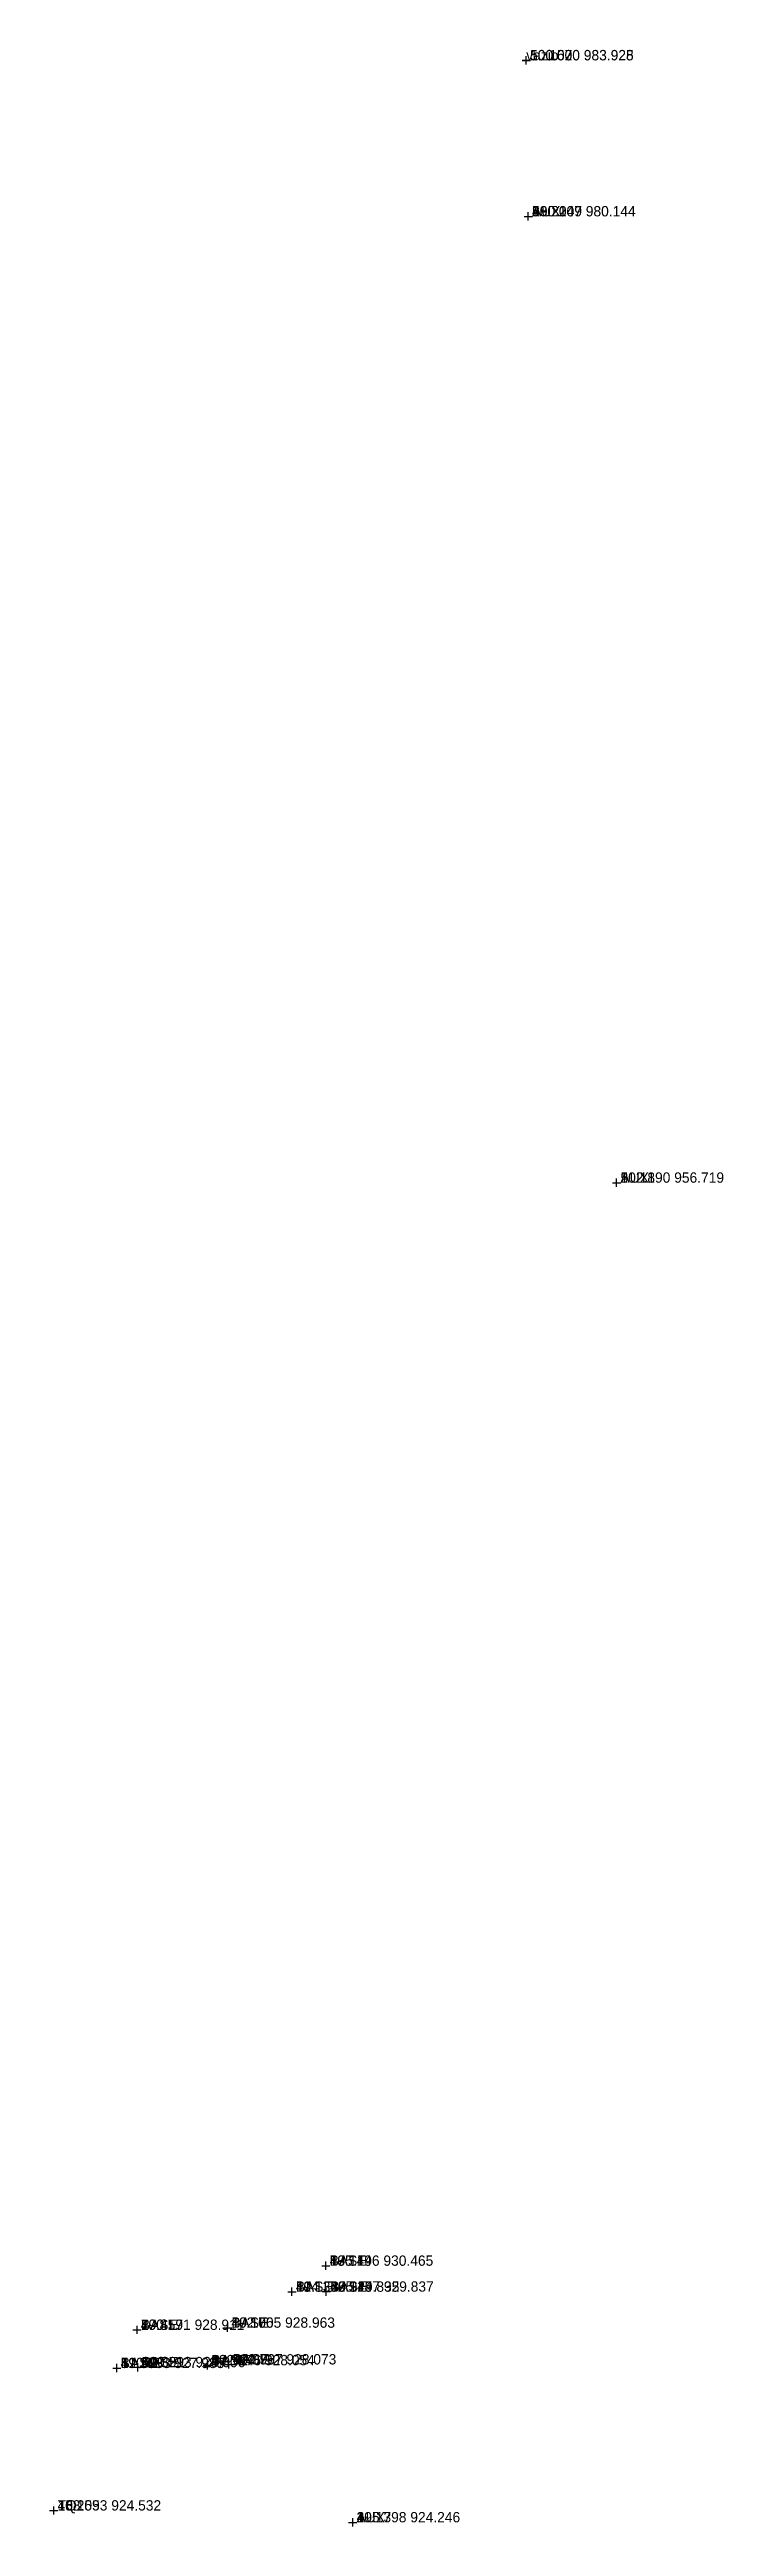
# Model space of a CAD drawing. Extents: x 447 to 607, y 903 to 1070.
# Drawn here: x 488.5 to 504.8, y 924.1 to 984.2 of the extents above; entities that cross this region are included whole.
import ezdxf

# ---------------------------------------------------------------- set-up
doc = ezdxf.new("R2010")
doc.units = 0
doc.linetypes.add('1', pattern=[0])
doc.layers.get('0').update_dxf_attribs({"linetype": '1'})
doc.styles.add('STD', font='txt')

msp = doc.modelspace()

# ---------------------------------------------------------------- texts
at = {"layer": 'CO_ORDS', "color": 3, "style": 'STD'}
for s, p in [(' 500.000 983.925', (499.9999, 983.9246, 10.1624)), (' 500.000 983.928', (500.0003, 983.9285, 10.157)), (' 500.047 980.144', (500.0474, 980.1435, 10.2199)), (' 500.049 980.144', (500.0495, 980.1439, 10.214)), (' 502.190 956.719', (502.1901, 956.719, 10.1889)), (' 495.146 930.465', (495.146, 930.4649, 10.1493)), (' 494.326 929.835', (494.3257, 929.8346, 10.1355)), (' 495.157 929.837', (495.1567, 929.8372, 10.1436)), (' 490.571 928.911', (490.5713, 928.9114, 10.4189)), (' 492.765 928.963', (492.7647, 928.9628, 10.1)), (' 490.593 928.006', (490.5927, 928.0059, 11.3211)), (' 492.276 928.054', (492.2762, 928.0537, 10.1035)), (' 492.797 928.073', (492.7969, 928.0726, 10.0962)), (' 490.083 927.985', (490.0833, 927.985, 11.3189)), (' 488.553 924.532', (488.5533, 924.5319, 10.2091)), (' 495.798 924.246', (495.7976, 924.2456, 10.1387))]:
    msp.add_text(s, height=0.25, dxfattribs=at).set_placement(p)
at = {"layer": 'CODE', "color": 3, "style": 'STD'}
for s, p in [('vazio', (499.9999, 983.9246, 10.1624)), (' 1', (500.0003, 983.9285, 10.157)), (' AUX', (500.0474, 980.1435, 10.2199)), (' 28', (500.0495, 980.1439, 10.214)), (' AUX', (502.1901, 956.719, 10.1889)), (' BASE', (495.146, 930.4649, 10.1493)), (' BASE', (494.3257, 929.8346, 10.1355)), (' BASE', (495.1567, 929.8372, 10.1436)), (' BASE', (490.5713, 928.9114, 10.4189)), (' BASE', (492.7647, 928.9628, 10.1)), (' BASE', (490.5927, 928.0059, 11.3211)), (' BASE', (492.2762, 928.0537, 10.1035)), (' BASE', (492.7969, 928.0726, 10.0962)), (' BASE', (490.0833, 927.985, 11.3189)), (' TQ1', (488.5533, 924.5319, 10.2091)), (' AUX', (495.7976, 924.2456, 10.1387))]:
    msp.add_text(s, height=0.25, dxfattribs=at).set_placement(p)
at = {"layer": 'HEIGHT', "color": 3, "style": 'STD'}
for s, p in [(' 10.162', (499.9999, 983.9246, 10.1624)), (' 10.157', (500.0003, 983.9285, 10.157)), (' 10.220', (500.0474, 980.1435, 10.2199)), (' 10.214', (500.0495, 980.1439, 10.214)), (' 10.189', (502.1901, 956.719, 10.1889)), (' 10.149', (495.146, 930.4649, 10.1493)), (' 10.136', (494.3257, 929.8346, 10.1355)), (' 10.144', (495.1567, 929.8372, 10.1436)), (' 10.419', (490.5713, 928.9114, 10.4189)), (' 10.100', (492.7647, 928.9628, 10.1)), (' 11.321', (490.5927, 928.0059, 11.3211)), (' 10.104', (492.2762, 928.0537, 10.1035)), (' 10.096', (492.7969, 928.0726, 10.0962)), (' 11.319', (490.0833, 927.985, 11.3189)), (' 10.209', (488.5533, 924.5319, 10.2091)), (' 10.139', (495.7976, 924.2456, 10.1387))]:
    msp.add_text(s, height=0.25, dxfattribs=at).set_placement(p)
at = {"layer": 'PT_ID', "color": 3, "style": 'STD'}
for s, p in [(' 50', (500.0003, 983.9285, 10.157)), (' 1', (499.9999, 983.9246, 10.1624)), (' 49', (500.0495, 980.1439, 10.214)), (' 28', (500.0474, 980.1435, 10.2199)), (' 2', (502.1901, 956.719, 10.1889)), (' 13', (495.146, 930.4649, 10.1493)), (' 11', (494.3257, 929.8346, 10.1355)), (' 12', (495.1567, 929.8372, 10.1436)), (' 7', (490.5713, 928.9114, 10.4189)), (' 10', (492.7647, 928.9628, 10.1)), (' 6', (490.5927, 928.0059, 11.3211)), (' 8', (492.2762, 928.0537, 10.1035)), (' 9', (492.7969, 928.0726, 10.0962)), (' 5', (490.0833, 927.985, 11.3189)), (' 15', (488.5533, 924.5319, 10.2091)), (' 3', (495.7976, 924.2456, 10.1387))]:
    msp.add_text(s, height=0.25, dxfattribs=at).set_placement(p)

# ---------------------------------------------------------------- blocks, each defined once
blk = doc.blocks.new('CROSS')
at = {"color": 0}
for p, q in [((-50, 0), (50, 0)), ((0, -50), (0, 50))]:
    blk.add_line(p, q, dxfattribs=at)

# ---------------------------------------------------------------- block references
at = {"layer": 'POINT', "color": 2, "xscale": 0.002, "yscale": 0.002, "zscale": 0.002}
for p in [(499.9999, 983.9246, 10.1624), (500.0003, 983.9285, 10.157), (500.0474, 980.1435, 10.2199), (500.0495, 980.1439, 10.214), (502.1901, 956.719, 10.1889), (495.146, 930.4649, 10.1493), (494.3257, 929.8346, 10.1355), (495.1567, 929.8372, 10.1436), (490.5713, 928.9114, 10.4189), (492.7647, 928.9628, 10.1), (490.0833, 927.985, 11.3189), (490.5927, 928.0059, 11.3211), (492.2762, 928.0537, 10.1035), (492.7969, 928.0726, 10.0962), (488.5533, 924.5319, 10.2091), (495.7976, 924.2456, 10.1387)]:
    msp.add_blockref('CROSS', p, dxfattribs=at)

msp.set_redraw_order([(e.dxf.handle, doc.entitydb.next_handle()) for e in msp.query("TEXT MTEXT ATTDEF DIMENSION ARC_DIMENSION")])  # texts and dimensions are drawn at this point

doc.saveas('drawing.dxf')
